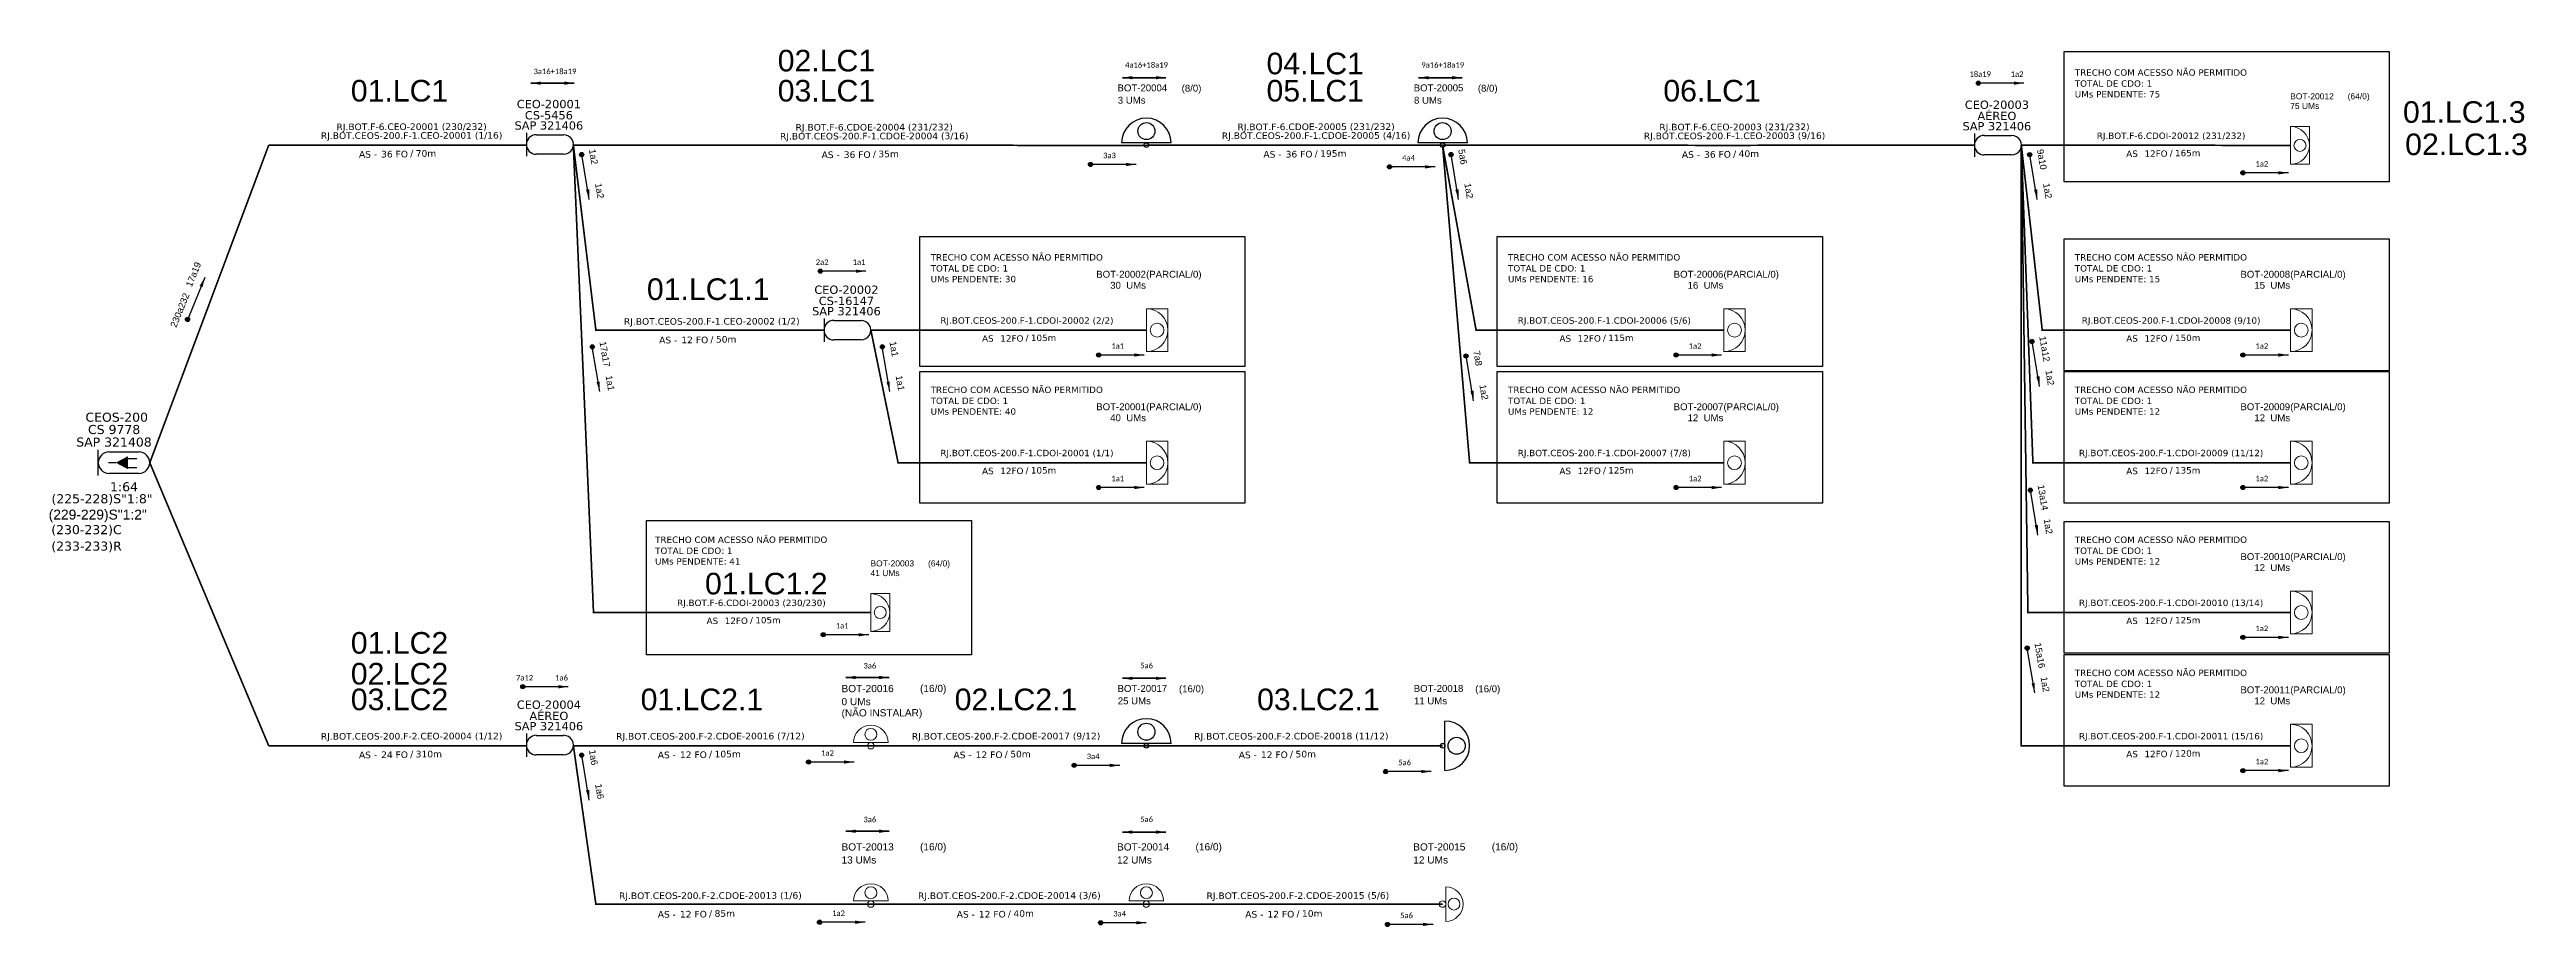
# Model space of a CAD drawing. Header units: millimetres. Extents: x 253 to 367, y 402 to 463.
# Drawn here: x 253.6 to 328.1, y 401.5 to 427.9 of the extents above; entities that cross this region are included whole.
import ezdxf
from ezdxf.enums import TextEntityAlignment as Align

# ---------------------------------------------------------------- set-up
doc = ezdxf.new("R2010")
doc.units = ezdxf.units.MM
doc.header["$LTSCALE"] = 0.03
for name, color, linetype, lineweight in [("20.0-LEGENDA DOS CDO'S", 1, 'Continuous', 0), ('20.1-CDO_INTERIOR', 1, 'Continuous', 0), ('20.2-CDO_POSTE', 1, 'Continuous', 5), ('40.1-ETIQUETAS', 1, 'Continuous', 20)]:
    doc.layers.add(name, color=color, linetype=linetype, lineweight=lineweight)
for name, color, linetype in [('20.4-CEOS', 1, 'Continuous'), ('20.5-CEO', 1, 'Continuous'), ('CAP a instalar', 1, 'FENCELINE1'), ('label_cabos', 7, 'Continuous'), ('Seta indicação do cabo', 7, 'Continuous'), ('texto', 255, 'Continuous')]:
    doc.layers.add(name, color=color, linetype=linetype)
doc.styles.add('ARIAL', font='arial.ttf')
doc.styles.add('siredit', font='verdana.ttf')
doc.styles.get("Standard").update_dxf_attribs({"font": 'arial.ttf'})
doc.linetypes.add('FENCELINE1', pattern='A,0.25,-0.1,[133,ltypeshp.shx,S=0.1,R=0,X=-0.1,Y=0],-0.1,1', length=1.45)
doc.dimstyles.new('CC', dxfattribs={"dimtxt": 1, "dimasz": 2, "dimexe": 0.18, "dimexo": 0.0625, "dimgap": 0.09, "dimtad": 0, "dimdec": 0, "dimrnd": 1, "dimzin": 0, "dimdsep": 46, "dimtxsty": 'siredit', "dimblk": 'NONE', "dimcen": 0, "dimse1": 1, "dimse2": 1, "dimsd1": 1, "dimsd2": 1, "dimclrt": 7, "dimadec": 0, "dimazin": 0, "dimtfac": 1, "dimtdec": 0, "dimtofl": 0, "dimtmove": 0, "dimatfit": 3, "dimfxl": 0, "dimtolj": 1, "dimtzin": 0, "dimarcsym": 0})

msp = doc.modelspace()

# ---------------------------------------------------------------- texts
at = {"color": 3, "style": 'siredit'}
for s, p in [('TRECHO COM ACESSO NÃO PERMITIDO', (314.502, 427.135)), ('TOTAL DE CDO: 1', (314.502, 426.804)), ('UMs PENDENTE: 75', (314.502, 426.482)), ('TRECHO COM ACESSO NÃO PERMITIDO', (280.116, 421.576)), ('TOTAL DE CDO: 1', (280.116, 421.245)), ('TRECHO COM ACESSO NÃO PERMITIDO', (297.469, 421.576)), ('TOTAL DE CDO: 1', (297.469, 421.245)), ('TRECHO COM ACESSO NÃO PERMITIDO', (314.502, 421.576)), ('TOTAL DE CDO: 1', (314.502, 421.245)), ('UMs PENDENTE: 30', (280.116, 420.923)), ('UMs PENDENTE: 16', (297.469, 420.923)), ('UMs PENDENTE: 15', (314.502, 420.923)), ('TRECHO COM ACESSO NÃO PERMITIDO', (280.116, 417.59)), ('TRECHO COM ACESSO NÃO PERMITIDO', (297.469, 417.59)), ('TRECHO COM ACESSO NÃO PERMITIDO', (314.502, 417.59)), ('TOTAL DE CDO: 1', (280.116, 417.259)), ('UMs PENDENTE: 40', (280.116, 416.938)), ('TOTAL DE CDO: 1', (297.469, 417.259)), ('UMs PENDENTE: 12', (297.469, 416.938)), ('TOTAL DE CDO: 1', (314.502, 417.259)), ('UMs PENDENTE: 12', (314.502, 416.938)), ('TRECHO COM ACESSO NÃO PERMITIDO', (271.835, 413.082)), ('TRECHO COM ACESSO NÃO PERMITIDO', (314.502, 413.082)), ('TOTAL DE CDO: 1', (271.835, 412.751)), ('UMs PENDENTE: 41', (271.835, 412.43)), ('TOTAL DE CDO: 1', (314.502, 412.751)), ('UMs PENDENTE: 12', (314.502, 412.43)), ('TRECHO COM ACESSO NÃO PERMITIDO', (314.502, 409.075)), ('TOTAL DE CDO: 1', (314.502, 408.744)), ('UMs PENDENTE: 12', (314.502, 408.422))]:
    msp.add_text(s, height=0.19222, dxfattribs=at).set_placement(p)
at = {"char_height": 0.16479, "width": 2.786, "attachment_point": 5}
for s, insert in [('\\C7;\\fCalibri|b0|i0|c0|p34;3a16+18a19', (268.826, 427.265)), ('\\C7;\\fCalibri|b0|i0|c0|p34;4a16+18a19', (286.606, 427.459)), ('\\C7;\\fCalibri|b0|i0|c0|p34;9a16+18a19', (295.509, 427.458)), ('\\C7;\\fCalibri|b0|i0|c0|p34;18a19', (311.66, 427.183)), ('\\C7;\\fCalibri|b0|i0|c0|p34;1a2', (312.768, 427.183)), ('\\C7;\\fCalibri|b0|i0|c0|p34;3a3', (285.492, 424.736)), ('\\C7;\\fCalibri|b0|i0|c0|p34;4a4', (294.477, 424.665)), ('\\C7;\\fCalibri|b0|i0|c0|p34;1a2', (320.125, 424.484)), ('\\C7;\\fCalibri|b0|i0|c0|p34;2a2', (276.857, 421.527)), ('\\C7;\\fCalibri|b0|i0|c0|p34;1a1', (277.965, 421.527)), ('\\C7;\\fCalibri|b0|i0|c0|p34;1a1', (285.739, 419.004)), ('\\C7;\\fCalibri|b0|i0|c0|p34;1a2', (303.092, 419.004)), ('\\C7;\\fCalibri|b0|i0|c0|p34;1a2', (320.125, 419.004)), ('\\C7;\\fCalibri|b0|i0|c0|p34;1a1', (285.739, 415.018)), ('\\C7;\\fCalibri|b0|i0|c0|p34;1a2', (303.092, 415.018)), ('\\C7;\\fCalibri|b0|i0|c0|p34;1a2', (320.125, 415.018)), ('\\C7;\\fCalibri|b0|i0|c0|p34;1a1', (277.458, 410.589)), ('\\C7;\\fCalibri|b0|i0|c0|p34;1a2', (320.125, 410.51)), ('\\C7;\\fCalibri|b0|i0|c0|p34;3a6', (278.29, 409.386)), ('\\C7;\\fCalibri|b0|i0|c0|p34;5a6', (286.607, 409.391)), ('\\C7;\\fCalibri|b0|i0|c0|p34;7a12', (267.915, 409.025)), ('\\C7;\\fCalibri|b0|i0|c0|p34;1a6', (269.023, 409.025)), ('\\C7;\\fCalibri|b0|i0|c0|p34;1a2', (277.018, 406.76)), ('\\C7;\\fCalibri|b0|i0|c0|p34;3a4', (285.001, 406.659)), ('\\C7;\\fCalibri|b0|i0|c0|p34;5a6', (294.362, 406.474)), ('\\C7;\\fCalibri|b0|i0|c0|p34;1a2', (320.125, 406.503)), ('\\C7;\\fCalibri|b0|i0|c0|p34;3a6', (278.29, 404.761)), ('\\C7;\\fCalibri|b0|i0|c0|p34;5a6', (286.607, 404.766)), ('\\C7;\\fCalibri|b0|i0|c0|p34;1a2', (277.348, 401.942)), ('\\C7;\\fCalibri|b0|i0|c0|p34;3a4', (285.797, 401.926)), ('\\C7;\\fCalibri|b0|i0|c0|p34;5a6', (294.418, 401.875))]:
    msp.add_mtext(s, dxfattribs=dict(at, insert=insert))
at = {"char_height": 0.1994, "width": 0.32288, "attachment_point": 1}
for s, insert, rotation in [('1a2', (270.043, 424.943), 279.7479), ('5a6', (296.168, 424.941), 279.7479), ('9a10', (313.56, 424.941), 279.7479), ('1a2', (270.227, 423.92), 279.7479), ('1a2', (296.352, 423.919), 279.7479), ('1a2', (313.744, 423.918), 279.7479), ('17a19', (257.724, 420.836), 67.92332), ('230a232', (257.257, 419.618), 67.92332), ('17a17', (270.36, 419.159), 279.7479), ('1a1', (279.076, 419.159), 279.7479), ('11a12', (313.631, 419.318), 279.7479), ('7a8', (296.621, 418.885), 279.7479), ('1a1', (270.544, 418.136), 279.7479), ('1a1', (279.26, 418.136), 279.7479), ('1a2', (296.805, 417.862), 279.7479), ('1a2', (313.815, 418.296), 279.7479), ('13a14', (313.58, 414.846), 279.7479), ('1a2', (313.764, 413.823), 279.7479), ('15a16', (313.486, 410.095), 279.7479), ('1a2', (313.67, 409.073), 279.7479), ('1a6', (270.043, 406.874), 279.7479), ('1a6', (270.227, 405.852), 279.7479)]:
    msp.add_mtext(s, dxfattribs=dict(at, insert=insert, rotation=rotation))
at = {"layer": '20.4-CEOS', "color": 0, "insert": (253.611, 414.083), "char_height": 0.29723, "width": 5.01414, "attachment_point": 1}
msp.add_mtext('(229-229)S"1:2"           ', dxfattribs=at)
at = {"layer": 'texto', "color": 3, "char_height": 0.65, "width": 4.73782, "attachment_point": 5}
for s, insert in [('\\fArial|b0|i0;02.LC1', (276.985, 427.585, 0.25)), ('\\fArial|b0|i0;04.LC1', (291.676, 427.499, 0.25)), ('\\fArial|b0|i0;01.LC1', (264.155, 426.68, 0.25)), ('\\fArial|b0|i0;03.LC1', (276.985, 426.68, 0.25)), ('\\fArial|b0|i0;05.LC1', (291.676, 426.68, 0.25)), ('\\fArial|b0|i0;06.LC1', (303.601, 426.68, 0.25)), ('\\fArial|b0|i0;01.LC1.3', (326.208, 426.039, 0.25)), ('\\fArial|b0|i0;02.LC1.3', (326.275, 425.067, 0.25)), ('\\fArial|b0|i0;01.LC1.1', (273.432, 420.71, 0.25)), ('\\fArial|b0|i0;01.LC1.2', (275.178, 411.852, 0.25)), ('\\fArial|b0|i0;01.LC2', (264.155, 410.07, 0.25)), ('\\fArial|b0|i0;02.LC2', (264.155, 409.142, 0.25)), ('\\fArial|b0|i0;03.LC2', (264.155, 408.369, 0.25)), ('\\fArial|b0|i0;01.LC2.1', (273.244, 408.369, 0.25)), ('\\fArial|b0|i0;02.LC2.1', (282.682, 408.369, 0.25)), ('\\fArial|b0|i0;03.LC2.1', (291.771, 408.369, 0.25))]:
    msp.add_mtext(s, dxfattribs=dict(at, insert=insert))

# ---------------------------------------------------------------- blocks, each defined once
blk = doc.blocks.new('ETIQUETA_RS5F')
at = {"layer": '40.1-ETIQUETAS', "color": 0, "style": 'siredit'}
blk.add_text('/', height=1.5, dxfattribs=at).set_placement((1.55, -1.95), align=Align.MIDDLE_RIGHT)
for tag, p in [('ETIQUETA_R_SECUNDARIA', (1.18, 2.1)), ('ETIQUETA_R_PRIMARIA', (1.18, 4.1)), ('F_ATIVAS/F_MORTAS', (1.11, -4.24))]:
    blk.add_attdef(tag, text='', height=1.5, dxfattribs=at).set_placement(p, align=Align.MIDDLE_CENTER)
for tag, p in [('TIPO_CABO', (-6.62, -2.12)), ('CAP_CABO', (0.37, -2.09))]:
    blk.add_attdef(tag, text='', height=1.5, dxfattribs=at).set_placement(p, align=Align.MIDDLE_RIGHT)
blk.add_attdef('METROS', text='', height=1.5, dxfattribs=at).set_placement((2.11, -1.95), align=Align.MIDDLE_LEFT)
for tag, p in [('FUSÃO_1', (0.82, -8.39)), ('FUSÃO_2', (0.82, -10.6)), ('FUSÃO_3', (0.82, -12.93)), ('FUSÃO_4', (0.82, -15.14)), ('FUSÃO_5', (0.82, -17.16))]:
    blk.add_attdef(tag, text='', height=1.5, dxfattribs=at).set_placement(p, align=Align.CENTER)
blk = doc.blocks.new('_None')
blk = doc.blocks.new('CEO_CT_DRT')
at = {"layer": '20.5-CEO', "color": 0}
for p, q in [((-1.56, 1.26), (1.8, 1.26)), ((1.8, -1.13), (-1.56, -1.13))]:
    blk.add_line(p, q, dxfattribs=at)
blk.add_lwpolyline([(-2.75, 1.51), (-2.75, -1.38)], dxfattribs=at)
for centre, start, end in [((-1.56, 0.07), 90, 270), ((1.8, 0.07), 270, 90)]:
    blk.add_arc(centre, 1.2, start, end, dxfattribs=at)
at = {"layer": '20.5-CEO', "color": 7, "style": 'siredit'}
for tag, p in [('CEO_Nº', (0.12, 5.61)), ('LOCAL', (0.12, 4.23)), ('SAP', (0.12, 2.97)), ('FIBRAS_RESERVA', (0.12, -1.94))]:
    blk.add_attdef(tag, text='', height=1.01, dxfattribs=at).set_placement(p, align=Align.TOP_CENTER)
blk = doc.blocks.new('CDOI_INT')
at = {"layer": '20.1-CDO_INTERIOR', "color": 0, "lineweight": 18}
blk.add_lwpolyline([(4.25, -4.25), (4.25, 4.25), (0, 4.25), (0, -4.25)], close=True, dxfattribs=at)
blk.add_circle((2.12, 0), 1.36, dxfattribs=at)
blk.add_arc((0, 0), 4.25, 270, 90, dxfattribs=at)
at = {"layer": "20.0-LEGENDA DOS CDO'S", "color": 0, "style": 'ARIAL'}
for tag, p in [('CDO_N', (-0.08, 10.38)), ('SPLITER_1', (21.18, 10.38)), ('SPLITER_2', (21.19, 8.68)), ('SAP', (-0.08, 6.23)), ('SURVEY', (-0.08, 8.2)), ('1:XX', (5.94, -2.22)), ('UMS', (5.94, -4.24))]:
    blk.add_attdef(tag, p, '', height=1.36, dxfattribs=at)
blk.add_attdef('FIBRAS_UTILIZADAS', text='', height=1.36, dxfattribs=at).set_placement((15.34, 10.38), align=Align.CENTER)
blk = doc.blocks.new('CEOS_RP_CT_DRT')
at = {"layer": '20.4-CEOS', "color": 0}
for p, q in [((-4.54, 1.19), (-1.19, 1.19)), ((-1.19, -1.19), (-4.54, -1.19))]:
    blk.add_line(p, q, dxfattribs=at)
for points in [[(-5.73, -1.43), (-5.73, 1.44)], [(-3.79, 0), (-4.59, 0)], [(-2.47, 0.48), (-1.45, 0.48)], [(-2.47, -0.52), (-1.45, -0.52)]]:
    blk.add_lwpolyline(points, dxfattribs=at)
blk.add_lwpolyline([(-3.79, 0, 0, 1.47, 0), (-2.41, 0, 1.47, 1.47, 0)], format="xyseb", dxfattribs=at)
for centre, start, end in [((-4.54, 0), 90, 270), ((-1.19, 0), 270, 90)]:
    blk.add_arc(centre, 1.19, start, end, dxfattribs=at)
at = {"layer": '20.4-CEOS', "color": 7, "style": 'siredit'}
for tag, p in [('Nº_DA_CEOS', (-2.86, 5.6)), ('LOCAL', (-2.86, 4.24)), ('SAP', (-2.86, 2.78)), ('RACIO_SPLITAGEM', (-2.86, -1.88)), ('FIBRAS_SPLITTER', (-2.86, -3.58)), ('FIBRAS_TOP_C', (-2.86, -5.08)), ('RESERVA_FINAIS', (-2.86, -6.39))]:
    blk.add_attdef(tag, text='', height=1.01, dxfattribs=at).set_placement(p, align=Align.TOP_CENTER)
blk = doc.blocks.new('CDOE_CT_POST_DESENHO')
at = {"color": 0}
blk.add_line((2.14, 0.39), (-2.11, 0.39), dxfattribs=at)
for centre, radius in [((0.01, 1.4), 0.733), ((0.01, 0), 0.393)]:
    blk.add_circle(centre, radius, dxfattribs=at)
blk.add_arc((0.01, 0.39), 2.12, 0, 180, dxfattribs=at)
blk = doc.blocks.new('CDOE_CT_POSTE')
at = {"layer": "20.0-LEGENDA DOS CDO'S", "color": 0, "style": 'ARIAL'}
for tag, p in [('CDO_N', (0.12, 5.25)), ('CORDOALHA', (0.12, 4.02)), ('SAP', (0.12, 2.96)), ('1:XX', (0.14, 1.23)), ('UMS', (0.14, 0.22))]:
    blk.add_attdef(tag, p, '', height=0.68, rotation=0.118, dxfattribs=at)
blk.add_attdef('FIBRAS_UTILIZADAS', text='', height=0.68, rotation=0.118, dxfattribs=at).set_placement((7.83, 5.26), align=Align.CENTER)
blk = doc.blocks.new('CDOE-TEXTO PADRÃO')
at = {"layer": "20.0-LEGENDA DOS CDO'S", "color": 0, "style": 'ARIAL'}
for tag, p in [('CDO_N', (0.49, 7.39)), ('SAP', (0.51, 1.67)), ('CORDOALHA', (0.5, 4.33)), ('SPLITER_1', (0.59, -0.91)), ('SPLITER_2', (0.6, -3.55)), ('(XX-XX_F)S', (0.54, -8.29)), ('(XX-XX_L)S', (0.55, -10.83)), ('UMS', (0.55, -13.15))]:
    blk.add_attdef(tag, p, '', height=1.7, rotation=0.11799, dxfattribs=at)
blk.add_attdef('FIBRAS_UTILIZADAS', text='', height=1.7, rotation=0.11799, dxfattribs=at).set_placement((19.77, 7.43), align=Align.CENTER)
blk = doc.blocks.new('CDOE POSTE_')
at = {"color": 1}
blk.add_line((12.92, -5.49), (-2.38, -5.49), dxfattribs=at)
for centre, radius in [((5.27, -1.86), 2.64), ((5.27, -6.2), 0.708)]:
    blk.add_circle(centre, radius, dxfattribs=at)
blk.add_arc((5.27, -5.49), 7.65, 0, 180, dxfattribs=at)
blk = doc.blocks.new('SETA 2')
at = {"layer": 'Seta indicação do cabo'}
h = blk.add_hatch(color=256, dxfattribs=at)
h.dxf.hatch_style = 1
h.paths.add_polyline_path([(348.974, 271.648, 1), (348.848, 271.648, 1)])
blk.add_circle((348.911, 271.648), 0.0626, dxfattribs=at)
blk.add_leader([(350.279, 271.648), (348.974, 271.648)], dimstyle='CC', override={"dimasz": 0.3}, dxfattribs=at)

# ---------------------------------------------------------------- linework, layer by layer
at = {"color": 3}
for points in [[(314.182, 427.861), (323.95, 427.861), (323.95, 423.945), (314.182, 423.945)], [(279.796, 422.302), (289.564, 422.302), (289.564, 418.386), (279.796, 418.386)], [(297.148, 422.302), (306.917, 422.302), (306.917, 418.386), (297.148, 418.386)], [(314.182, 422.224), (323.95, 422.224), (323.95, 418.262), (314.182, 418.262)], [(279.796, 418.238), (289.564, 418.238), (289.564, 414.276), (279.796, 414.276)], [(297.148, 418.238), (306.917, 418.238), (306.917, 414.276), (297.148, 414.276)], [(314.182, 418.238), (323.95, 418.238), (323.95, 414.276), (314.182, 414.276)], [(271.573, 413.754), (281.341, 413.754), (281.341, 409.714), (271.573, 409.714)], [(314.182, 413.73), (323.95, 413.73), (323.95, 409.768), (314.182, 409.768)], [(314.182, 409.723), (323.95, 409.723), (323.95, 405.761), (314.182, 405.761)]]:
    msp.add_lwpolyline(points, close=True, dxfattribs=at)
at = {"layer": 'CAP a instalar', "ltscale": 30, "const_width": 0.05}
for points in [[(260.224, 406.98), (256.649, 415.495), (260.225, 425.049)], [(260.225, 425.049), (267.97, 425.048)], [(269.377, 425.048), (277.197, 425.048)], [(278.32, 410.988), (269.985, 410.988), (269.378, 425.067)], [(276.912, 419.481), (270.056, 419.481), (269.378, 425.067)], [(277.197, 425.048), (286.601, 425.037)], [(311.487, 425.046), (303.954, 425.041)], [(320.987, 425.04), (312.896, 425.046)], [(256.649, 415.495), (256.649, 415.495)], [(260.225, 406.98), (267.97, 406.98)], [(269.377, 406.98), (295.503, 406.98)]]:
    msp.add_lwpolyline(points, dxfattribs=at)
at = {"layer": 'CAP a instalar', "ltscale": 30}
msp.add_lwpolyline([(286.601, 425.047, 0.05, 0.05, 0), (294.361, 425.047, 0.05, 0.05, 0), (303.954, 425.041, 0.05, 0.05, 0)], format="xyseb", dxfattribs=at)
at = {"layer": 'CAP a instalar', "color": 8, "ltscale": 30, "const_width": 0.05}
for points in [[(303.954, 419.481), (296.51, 419.481), (295.503, 425.047)], [(303.954, 415.495), (296.315, 415.495), (295.503, 425.047)], [(320.987, 419.481), (313.525, 419.481), (312.896, 425.046)], [(320.987, 415.495), (313.244, 415.495), (312.896, 425.046)], [(320.987, 410.988), (313.094, 410.988), (312.896, 425.046)], [(320.987, 406.98), (312.896, 406.98), (312.896, 425.046)], [(278.32, 419.481), (286.601, 419.481)], [(286.601, 415.495), (279.139, 415.495), (278.32, 419.481)], [(295.503, 402.216), (270.056, 402.216), (269.378, 406.998)]]:
    msp.add_lwpolyline(points, dxfattribs=at)

# ---------------------------------------------------------------- block references
for p in [(-37.307, 155.264), (-63.989, 152.818), (-55.004, 152.746), (-29.356, 152.566), (-72.11, 149.608), (-63.742, 147.086), (-46.389, 147.086), (-29.356, 147.086), (-63.742, 143.1), (-46.389, 143.1), (-29.356, 143.1), (-72.023, 138.671), (-29.356, 138.592), (-81.052, 137.107), (-72.463, 134.842), (-64.48, 134.741), (-55.119, 134.556), (-29.356, 134.584), (-72.133, 130.023), (-63.684, 130.007), (-55.063, 129.957)]:
    msp.add_blockref('SETA 2', p)
for p, rotation in [((-56.051, 723.868), 279.5330343062151), ((-29.926, 723.867), 279.5330343062151), ((-12.534, 723.866), 279.5330343062151), ((376.783, -6.073), 67.70845701338104), ((-12.463, 718.244), 279.5330343062151), ((-55.734, 718.084), 279.5330343062151), ((-47.019, 718.084), 279.5330343062151), ((-29.473, 717.81), 279.5330343062151), ((-12.514, 713.771), 279.5330343062151), ((-12.608, 709.021), 279.5330343062151), ((-56.051, 705.8), 279.5330343062151)]:
    msp.add_blockref('SETA 2', p, dxfattribs=dict(rotation=rotation))
at = {"layer": "20.0-LEGENDA DOS CDO'S", "color": 8}
ref = msp.add_blockref('CDOE_CT_POSTE', (277.4, 406.915), dxfattribs=dict(at, xscale=0.319221215452645, yscale=0.319221215452645, zscale=0.319221215452645))
ref.add_attrib('CDO_N', 'BOT-20016', (277.439, 408.59), dxfattribs={"color": 0, "height": 0.2171, "rotation": 0.11799, "style": 'ARIAL'})
ref.add_attrib('CORDOALHA', '0 UMs', (277.439, 408.199), dxfattribs={"color": 0, "height": 0.2171, "rotation": 0.11799, "style": 'ARIAL'})
ref.add_attrib('SAP', '(NÃO INSTALAR)', (277.44, 407.86), dxfattribs={"color": 0, "height": 0.21705, "rotation": 0.11799, "style": 'ARIAL'})
ref.add_attrib('FIBRAS_UTILIZADAS', '       (16/0)', dxfattribs={"color": 0, "height": 0.21705, "rotation": 0.11799, "style": 'ARIAL'}).set_placement((279.899, 408.595), align=Align.CENTER)
at = {"layer": "20.0-LEGENDA DOS CDO'S", "color": 8, "xscale": 0.245, "yscale": 0.245, "zscale": 0.245}
for p in [(278.318, 406.98), (278.318, 402.216), (286.598, 402.216)]:
    msp.add_blockref('CDOE_CT_POST_DESENHO', p, dxfattribs=at)
at = {"layer": "20.0-LEGENDA DOS CDO'S", "color": 8}
ref = msp.add_blockref('CDOE_CT_POSTE', (277.4, 402.151), dxfattribs=dict(at, xscale=0.319221215452645, yscale=0.319221215452645, zscale=0.319221215452645))
ref.add_attrib('CDO_N', 'BOT-20013', (277.439, 403.827), dxfattribs={"color": 0, "height": 0.2171, "rotation": 0.11799, "style": 'ARIAL'})
ref.add_attrib('CORDOALHA', '13 UMs', (277.439, 403.436), dxfattribs={"color": 0, "height": 0.2171, "rotation": 0.11799, "style": 'ARIAL'})
ref.add_attrib('FIBRAS_UTILIZADAS', '       (16/0)', dxfattribs={"color": 0, "height": 0.21705, "rotation": 0.11799, "style": 'ARIAL'}).set_placement((279.899, 403.832), align=Align.CENTER)
ref = msp.add_blockref('CDOE_CT_POSTE', (285.681, 402.151), dxfattribs=dict(at, xscale=0.319221215452645, yscale=0.319221215452645, zscale=0.319221215452645))
ref.add_attrib('CDO_N', 'BOT-20014', (285.719, 403.827), dxfattribs={"color": 0, "height": 0.2171, "rotation": 0.11799, "style": 'ARIAL'})
ref.add_attrib('CORDOALHA', '12 UMs', (285.72, 403.436), dxfattribs={"color": 0, "height": 0.2171, "rotation": 0.11799, "style": 'ARIAL'})
ref.add_attrib('FIBRAS_UTILIZADAS', '       (16/0)', dxfattribs={"color": 0, "height": 0.21705, "rotation": 0.11799, "style": 'ARIAL'}).set_placement((288.18, 403.832), align=Align.CENTER)
ref = msp.add_blockref('CDOE_CT_POSTE', (294.583, 402.151), dxfattribs=dict(at, xscale=0.319221215452645, yscale=0.319221215452645, zscale=0.319221215452645))
ref.add_attrib('CDO_N', 'BOT-20015', (294.621, 403.827), dxfattribs={"color": 0, "height": 0.2171, "rotation": 0.11799, "style": 'ARIAL'})
ref.add_attrib('CORDOALHA', '12 UMs', (294.622, 403.436), dxfattribs={"color": 0, "height": 0.2171, "rotation": 0.11799, "style": 'ARIAL'})
ref.add_attrib('FIBRAS_UTILIZADAS', '       (16/0)', dxfattribs={"color": 0, "height": 0.21705, "rotation": 0.11799, "style": 'ARIAL'}).set_placement((297.082, 403.832), align=Align.CENTER)
at = {"layer": "20.0-LEGENDA DOS CDO'S", "color": 8, "xscale": 0.245, "yscale": 0.245, "zscale": 0.245, "rotation": 270}
msp.add_blockref('CDOE_CT_POST_DESENHO', (295.503, 402.219), dxfattribs=at)
at = {"layer": '20.1-CDO_INTERIOR', "color": 8, "ltscale": 11}
ref = msp.add_blockref('CDOI_INT', (286.601, 419.481), dxfattribs=dict(at, xscale=0.1520687536512299, yscale=0.1520687536512299, zscale=0.1520687536512299))
ref.add_attrib('CDO_N', 'BOT-20002', dxfattribs={"layer": "20.0-LEGENDA DOS CDO'S", "color": 8, "height": 0.2069, "style": 'ARIAL'}).set_placement((286.588, 421.06), align=Align.RIGHT)
ref.add_attrib('FIBRAS_UTILIZADAS', '    (PARCIAL/0)', dxfattribs={"layer": "20.0-LEGENDA DOS CDO'S", "color": 8, "height": 0.20644, "style": 'ARIAL'}).set_placement((287.265, 421.06), align=Align.CENTER)
ref.add_attrib('SURVEY', '30  UMs', dxfattribs={"layer": "20.0-LEGENDA DOS CDO'S", "color": 8, "height": 0.2069, "style": 'ARIAL'}).set_placement((286.589, 420.728), align=Align.RIGHT)
ref = msp.add_blockref('CDOI_INT', (303.954, 419.481), dxfattribs=dict(at, xscale=0.1520687536512299, yscale=0.1520687536512299, zscale=0.1520687536512299))
ref.add_attrib('CDO_N', 'BOT-20006', dxfattribs={"layer": "20.0-LEGENDA DOS CDO'S", "color": 8, "height": 0.2069, "style": 'ARIAL'}).set_placement((303.941, 421.06), align=Align.RIGHT)
ref.add_attrib('FIBRAS_UTILIZADAS', '    (PARCIAL/0)', dxfattribs={"layer": "20.0-LEGENDA DOS CDO'S", "color": 8, "height": 0.20644, "style": 'ARIAL'}).set_placement((304.618, 421.06), align=Align.CENTER)
ref.add_attrib('SURVEY', '16  UMs', dxfattribs={"layer": "20.0-LEGENDA DOS CDO'S", "color": 8, "height": 0.2069, "style": 'ARIAL'}).set_placement((303.942, 420.728), align=Align.RIGHT)
ref = msp.add_blockref('CDOI_INT', (320.987, 419.481), dxfattribs=dict(at, xscale=0.1520687536512299, yscale=0.1520687536512299, zscale=0.1520687536512299))
ref.add_attrib('CDO_N', 'BOT-20008', dxfattribs={"layer": "20.0-LEGENDA DOS CDO'S", "color": 8, "height": 0.2069, "style": 'ARIAL'}).set_placement((320.974, 421.06), align=Align.RIGHT)
ref.add_attrib('FIBRAS_UTILIZADAS', '    (PARCIAL/0)', dxfattribs={"layer": "20.0-LEGENDA DOS CDO'S", "color": 8, "height": 0.20644, "style": 'ARIAL'}).set_placement((321.651, 421.06), align=Align.CENTER)
ref.add_attrib('SURVEY', '15  UMs', dxfattribs={"layer": "20.0-LEGENDA DOS CDO'S", "color": 8, "height": 0.2069, "style": 'ARIAL'}).set_placement((320.975, 420.728), align=Align.RIGHT)
ref = msp.add_blockref('CDOI_INT', (286.601, 415.495), dxfattribs=dict(at, xscale=0.1520687536512299, yscale=0.1520687536512299, zscale=0.1520687536512299))
ref.add_attrib('CDO_N', 'BOT-20001', dxfattribs={"layer": "20.0-LEGENDA DOS CDO'S", "color": 8, "height": 0.2069, "style": 'ARIAL'}).set_placement((286.588, 417.074), align=Align.RIGHT)
ref.add_attrib('FIBRAS_UTILIZADAS', '    (PARCIAL/0)', dxfattribs={"layer": "20.0-LEGENDA DOS CDO'S", "color": 8, "height": 0.20644, "style": 'ARIAL'}).set_placement((287.265, 417.074), align=Align.CENTER)
ref.add_attrib('SURVEY', '40  UMs', dxfattribs={"layer": "20.0-LEGENDA DOS CDO'S", "color": 8, "height": 0.2069, "style": 'ARIAL'}).set_placement((286.589, 416.742), align=Align.RIGHT)
ref = msp.add_blockref('CDOI_INT', (303.954, 415.495), dxfattribs=dict(at, xscale=0.1520687536512299, yscale=0.1520687536512299, zscale=0.1520687536512299))
ref.add_attrib('CDO_N', 'BOT-20007', dxfattribs={"layer": "20.0-LEGENDA DOS CDO'S", "color": 8, "height": 0.2069, "style": 'ARIAL'}).set_placement((303.941, 417.074), align=Align.RIGHT)
ref.add_attrib('FIBRAS_UTILIZADAS', '    (PARCIAL/0)', dxfattribs={"layer": "20.0-LEGENDA DOS CDO'S", "color": 8, "height": 0.20644, "style": 'ARIAL'}).set_placement((304.618, 417.074), align=Align.CENTER)
ref.add_attrib('SURVEY', '12  UMs', dxfattribs={"layer": "20.0-LEGENDA DOS CDO'S", "color": 8, "height": 0.2069, "style": 'ARIAL'}).set_placement((303.942, 416.742), align=Align.RIGHT)
ref = msp.add_blockref('CDOI_INT', (320.987, 415.495), dxfattribs=dict(at, xscale=0.1520687536512299, yscale=0.1520687536512299, zscale=0.1520687536512299))
ref.add_attrib('CDO_N', 'BOT-20009', dxfattribs={"layer": "20.0-LEGENDA DOS CDO'S", "color": 8, "height": 0.2069, "style": 'ARIAL'}).set_placement((320.974, 417.074), align=Align.RIGHT)
ref.add_attrib('FIBRAS_UTILIZADAS', '    (PARCIAL/0)', dxfattribs={"layer": "20.0-LEGENDA DOS CDO'S", "color": 8, "height": 0.20644, "style": 'ARIAL'}).set_placement((321.651, 417.074), align=Align.CENTER)
ref.add_attrib('SURVEY', '12  UMs', dxfattribs={"layer": "20.0-LEGENDA DOS CDO'S", "color": 8, "height": 0.2069, "style": 'ARIAL'}).set_placement((320.975, 416.742), align=Align.RIGHT)
ref = msp.add_blockref('CDOI_INT', (320.987, 410.988), dxfattribs=dict(at, xscale=0.1520687536512299, yscale=0.1520687536512299, zscale=0.1520687536512299))
ref.add_attrib('CDO_N', 'BOT-20010', dxfattribs={"layer": "20.0-LEGENDA DOS CDO'S", "color": 8, "height": 0.2069, "style": 'ARIAL'}).set_placement((320.974, 412.566), align=Align.RIGHT)
ref.add_attrib('FIBRAS_UTILIZADAS', '    (PARCIAL/0)', dxfattribs={"layer": "20.0-LEGENDA DOS CDO'S", "color": 8, "height": 0.20644, "style": 'ARIAL'}).set_placement((321.651, 412.566), align=Align.CENTER)
ref.add_attrib('SURVEY', '12  UMs', dxfattribs={"layer": "20.0-LEGENDA DOS CDO'S", "color": 8, "height": 0.2069, "style": 'ARIAL'}).set_placement((320.975, 412.235), align=Align.RIGHT)
ref = msp.add_blockref('CDOI_INT', (320.987, 406.98), dxfattribs=dict(at, xscale=0.1520687536512299, yscale=0.1520687536512299, zscale=0.1520687536512299))
ref.add_attrib('CDO_N', 'BOT-20011', dxfattribs={"layer": "20.0-LEGENDA DOS CDO'S", "color": 8, "height": 0.2069, "style": 'ARIAL'}).set_placement((320.974, 408.558), align=Align.RIGHT)
ref.add_attrib('FIBRAS_UTILIZADAS', '    (PARCIAL/0)', dxfattribs={"layer": "20.0-LEGENDA DOS CDO'S", "color": 8, "height": 0.20644, "style": 'ARIAL'}).set_placement((321.651, 408.558), align=Align.CENTER)
ref.add_attrib('SURVEY', '12  UMs', dxfattribs={"layer": "20.0-LEGENDA DOS CDO'S", "color": 8, "height": 0.2069, "style": 'ARIAL'}).set_placement((320.975, 408.227), align=Align.RIGHT)
at = {"layer": '20.2-CDO_POSTE'}
ref = msp.add_blockref('CDOE-TEXTO PADRÃO', (286.62, 425.283), dxfattribs=dict(at, xscale=0.1215000003576279, yscale=0.1215000003576279, zscale=0.1215))
ref.add_attrib('CDO_N', 'BOT-20004', (285.734, 426.666), dxfattribs={"layer": "20.0-LEGENDA DOS CDO'S", "color": 0, "height": 0.2065, "rotation": 0.11799, "style": 'ARIAL'})
ref.add_attrib('CORDOALHA', '3 UMs', (285.742, 426.294), dxfattribs={"layer": "20.0-LEGENDA DOS CDO'S", "color": 0, "height": 0.2065, "rotation": 0.11799, "style": 'ARIAL'})
ref.add_attrib('FIBRAS_UTILIZADAS', '       (8/0)', dxfattribs={"layer": "20.0-LEGENDA DOS CDO'S", "color": 0, "height": 0.20653, "rotation": 0.11799, "style": 'ARIAL'}).set_placement((287.677, 426.657), align=Align.CENTER)
ref = msp.add_blockref('CDOE-TEXTO PADRÃO', (295.523, 425.282), dxfattribs=dict(at, xscale=0.1215000003576279, yscale=0.1215000003576279, zscale=0.1215))
ref.add_attrib('CDO_N', 'BOT-20005', (294.636, 426.666), dxfattribs={"layer": "20.0-LEGENDA DOS CDO'S", "color": 0, "height": 0.2065, "rotation": 0.11799, "style": 'ARIAL'})
ref.add_attrib('CORDOALHA', '8 UMs', (294.644, 426.293), dxfattribs={"layer": "20.0-LEGENDA DOS CDO'S", "color": 0, "height": 0.2065, "rotation": 0.11799, "style": 'ARIAL'})
ref.add_attrib('FIBRAS_UTILIZADAS', '       (8/0)', dxfattribs={"layer": "20.0-LEGENDA DOS CDO'S", "color": 0, "height": 0.20653, "rotation": 0.11799, "style": 'ARIAL'}).set_placement((296.579, 426.656), align=Align.CENTER)
ref = msp.add_blockref('CDOE-TEXTO PADRÃO', (286.62, 407.215), dxfattribs=dict(at, xscale=0.1215000003576279, yscale=0.1215000003576279, zscale=0.1215))
ref.add_attrib('CDO_N', 'BOT-20017', (285.734, 408.599), dxfattribs={"layer": "20.0-LEGENDA DOS CDO'S", "color": 0, "height": 0.2065, "rotation": 0.11799, "style": 'ARIAL'})
ref.add_attrib('CORDOALHA', '25 UMs', (285.742, 408.226), dxfattribs={"layer": "20.0-LEGENDA DOS CDO'S", "color": 0, "height": 0.2065, "rotation": 0.11799, "style": 'ARIAL'})
ref.add_attrib('FIBRAS_UTILIZADAS', '       (16/0)', dxfattribs={"layer": "20.0-LEGENDA DOS CDO'S", "color": 0, "height": 0.20653, "rotation": 0.11799, "style": 'ARIAL'}).set_placement((287.677, 408.589), align=Align.CENTER)
ref = msp.add_blockref('CDOE-TEXTO PADRÃO', (295.523, 407.215), dxfattribs=dict(at, xscale=0.1215000003576279, yscale=0.1215000003576279, zscale=0.1215))
ref.add_attrib('CDO_N', 'BOT-20018', (294.636, 408.599), dxfattribs={"layer": "20.0-LEGENDA DOS CDO'S", "color": 0, "height": 0.2065, "rotation": 0.11799, "style": 'ARIAL'})
ref.add_attrib('CORDOALHA', '11 UMs', (294.644, 408.226), dxfattribs={"layer": "20.0-LEGENDA DOS CDO'S", "color": 0, "height": 0.2065, "rotation": 0.11799, "style": 'ARIAL'})
ref.add_attrib('FIBRAS_UTILIZADAS', '       (16/0)', dxfattribs={"layer": "20.0-LEGENDA DOS CDO'S", "color": 0, "height": 0.20653, "rotation": 0.11799, "style": 'ARIAL'}).set_placement((296.579, 408.589), align=Align.CENTER)
at = {"layer": '20.4-CEOS'}
ref = msp.add_blockref('CEO_CT_DRT', (268.644, 425.05), dxfattribs=dict(at, xscale=0.2449999999999997, yscale=0.2449999999999997, zscale=0.2449999999999997, rotation=359.9999964697354))
ref.add_attrib('CEO_Nº', 'CEO-20001', dxfattribs={"layer": '20.5-CEO', "color": 7, "height": 0.2484, "rotation": 360, "style": 'siredit'}).set_placement((268.644, 426.408), align=Align.TOP_CENTER)
ref.add_attrib('LOCAL', 'CS-5456', dxfattribs={"layer": '20.5-CEO', "color": 7, "height": 0.2484, "rotation": 360, "style": 'siredit'}).set_placement((268.644, 426.071), align=Align.TOP_CENTER)
ref.add_attrib('SAP', 'SAP 321406', dxfattribs={"layer": '20.5-CEO', "color": 7, "height": 0.2484, "rotation": 360, "style": 'siredit'}).set_placement((268.644, 425.763), align=Align.TOP_CENTER)
ref = msp.add_blockref('CEO_CT_DRT', (312.162, 425.03), dxfattribs=dict(at, xscale=0.2449999999999997, yscale=0.2449999999999997, zscale=0.2449999999999997, rotation=359.9999964697354))
ref.add_attrib('CEO_Nº', 'CEO-20003', dxfattribs={"layer": '20.5-CEO', "color": 7, "height": 0.2484, "rotation": 360, "style": 'siredit'}).set_placement((312.162, 426.388), align=Align.TOP_CENTER)
ref.add_attrib('LOCAL', 'AÉREO', dxfattribs={"layer": '20.5-CEO', "color": 7, "height": 0.2484, "rotation": 360, "style": 'siredit'}).set_placement((312.162, 426.051), align=Align.TOP_CENTER)
ref.add_attrib('SAP', 'SAP 321406', dxfattribs={"layer": '20.5-CEO', "color": 7, "height": 0.2484, "rotation": 360, "style": 'siredit'}).set_placement((312.162, 425.742), align=Align.TOP_CENTER)
ref = msp.add_blockref('CEO_CT_DRT', (277.586, 419.465), dxfattribs=dict(at, xscale=0.2449999999999997, yscale=0.2449999999999997, zscale=0.2449999999999997, rotation=359.9999964697354))
ref.add_attrib('CEO_Nº', 'CEO-20002', dxfattribs={"layer": '20.5-CEO', "color": 7, "height": 0.2484, "rotation": 360, "style": 'siredit'}).set_placement((277.586, 420.823), align=Align.TOP_CENTER)
ref.add_attrib('LOCAL', 'CS-16147', dxfattribs={"layer": '20.5-CEO', "color": 7, "height": 0.2484, "rotation": 360, "style": 'siredit'}).set_placement((277.586, 420.486), align=Align.TOP_CENTER)
ref.add_attrib('SAP', 'SAP 321406', dxfattribs={"layer": '20.5-CEO', "color": 7, "height": 0.2484, "rotation": 360, "style": 'siredit'}).set_placement((277.586, 420.177), align=Align.TOP_CENTER)
ref = msp.add_blockref('CEOS_RP_CT_DRT', (256.649, 415.495), dxfattribs=dict(at, xscale=0.2702082246541977, yscale=0.2702082246541977, zscale=0.2702082246541977))
ref.add_attrib('Nº_DA_CEOS', 'CEOS-200', dxfattribs={"color": 7, "height": 0.2728, "style": 'siredit'}).set_placement((255.656, 417), align=Align.TOP_CENTER)
ref.add_attrib('LOCAL', 'CS 9778', dxfattribs={"color": 7, "height": 0.2728, "style": 'siredit'}).set_placement((255.578, 416.63), align=Align.TOP_CENTER)
ref.add_attrib('SAP', 'SAP 321408', dxfattribs={"color": 7, "height": 0.2728, "style": 'siredit'}).set_placement((255.574, 416.252), align=Align.TOP_CENTER)
ref.add_attrib('RACIO_SPLITAGEM', '1:64', dxfattribs={"color": 7, "height": 0.2728, "style": 'siredit'}).set_placement((255.875, 414.907), align=Align.TOP_CENTER)
ref.add_attrib('FIBRAS_SPLITTER', '(225-228)S"1:8"           ', dxfattribs={"color": 7, "height": 0.27282, "style": 'siredit'}).set_placement((255.868, 414.546), align=Align.TOP_CENTER)
ref.add_attrib('FIBRAS_TOP_C', ' (230-232)C                    ', dxfattribs={"color": 7, "height": 0.27282, "style": 'siredit'}).set_placement((255.877, 413.617), align=Align.TOP_CENTER)
ref.add_attrib('RESERVA_FINAIS', '(233-233)R                 ', dxfattribs={"color": 7, "height": 0.27282, "style": 'siredit'}).set_placement((255.76, 413.122), align=Align.TOP_CENTER)
ref = msp.add_blockref('CEO_CT_DRT', (268.644, 406.982), dxfattribs=dict(at, xscale=0.2449999999999997, yscale=0.2449999999999997, zscale=0.2449999999999997, rotation=359.9999964697354))
ref.add_attrib('CEO_Nº', 'CEO-20004', dxfattribs={"layer": '20.5-CEO', "color": 7, "height": 0.2484, "rotation": 360, "style": 'siredit'}).set_placement((268.644, 408.34), align=Align.TOP_CENTER)
ref.add_attrib('LOCAL', 'AÉREO', dxfattribs={"layer": '20.5-CEO', "color": 7, "height": 0.2484, "rotation": 360, "style": 'siredit'}).set_placement((268.644, 408.003), align=Align.TOP_CENTER)
ref.add_attrib('SAP', 'SAP 321406', dxfattribs={"layer": '20.5-CEO', "color": 7, "height": 0.2484, "rotation": 360, "style": 'siredit'}).set_placement((268.644, 407.694), align=Align.TOP_CENTER)
at = {"layer": '40.1-ETIQUETAS'}
ref = msp.add_blockref('ETIQUETA_RS5F', (264.361, 425.056), dxfattribs=dict(at, xscale=0.1329574641624007, yscale=0.1329574641624007, zscale=0.1329574641624007, rotation=0.1179917413874847))
ref.add_attrib('ETIQUETA_R_PRIMARIA', 'RJ.BOT.F-6.CEO-20001 (230/232)', dxfattribs={"color": 0, "height": 0.19944, "rotation": 0.11799, "style": 'siredit'}).set_placement((264.517, 425.602), align=Align.MIDDLE_CENTER)
ref.add_attrib('ETIQUETA_R_SECUNDARIA', 'RJ.BOT.CEOS-200.F-1.CEO-20001 (1/16)', dxfattribs={"color": 0, "height": 0.19944, "rotation": 0.11799, "style": 'siredit'}).set_placement((264.518, 425.337), align=Align.MIDDLE_CENTER)
ref.add_attrib('TIPO_CABO', 'AS -', dxfattribs={"color": 0, "height": 0.1994, "rotation": 0.11799, "style": 'siredit'}).set_placement((263.482, 424.773), align=Align.MIDDLE_RIGHT)
ref.add_attrib('CAP_CABO', '36 FO', dxfattribs={"color": 0, "height": 0.1994, "rotation": 0.11799, "style": 'siredit'}).set_placement((264.41, 424.778), align=Align.MIDDLE_RIGHT)
ref.add_attrib('METROS', '70m', dxfattribs={"color": 0, "height": 0.1994, "rotation": 0.11799, "style": 'siredit'}).set_placement((264.642, 424.797), align=Align.MIDDLE_LEFT)
ref = msp.add_blockref('ETIQUETA_RS5F', (278.265, 425.041), dxfattribs=dict(at, xscale=0.1329574641624007, yscale=0.1329574641624007, zscale=0.1329574641624007, rotation=0.1179917413874845))
ref.add_attrib('ETIQUETA_R_PRIMARIA', 'RJ.BOT.F-6.CDOE-20004 (231/232)', dxfattribs={"color": 0, "height": 0.19944, "rotation": 0.11799, "style": 'siredit'}).set_placement((278.421, 425.587), align=Align.MIDDLE_CENTER)
ref.add_attrib('ETIQUETA_R_SECUNDARIA', 'RJ.BOT.CEOS-200.F-1.CDOE-20004 (3/16)', dxfattribs={"color": 0, "height": 0.19944, "rotation": 0.11799, "style": 'siredit'}).set_placement((278.422, 425.321), align=Align.MIDDLE_CENTER)
ref.add_attrib('TIPO_CABO', 'AS -', dxfattribs={"color": 0, "height": 0.1994, "rotation": 0.11799, "style": 'siredit'}).set_placement((277.386, 424.758), align=Align.MIDDLE_RIGHT)
ref.add_attrib('CAP_CABO', '36 FO', dxfattribs={"color": 0, "height": 0.1994, "rotation": 0.11799, "style": 'siredit'}).set_placement((278.314, 424.763), align=Align.MIDDLE_RIGHT)
ref.add_attrib('METROS', '35m', dxfattribs={"color": 0, "height": 0.1994, "rotation": 0.11799, "style": 'siredit'}).set_placement((278.546, 424.782), align=Align.MIDDLE_LEFT)
ref = msp.add_blockref('ETIQUETA_RS5F', (291.543, 425.055), dxfattribs=dict(at, xscale=0.1329574641624007, yscale=0.1329574641624007, zscale=0.1329574641624007, rotation=0.1179917413874845))
ref.add_attrib('ETIQUETA_R_PRIMARIA', 'RJ.BOT.F-6.CDOE-20005 (231/232)', dxfattribs={"color": 0, "height": 0.19944, "rotation": 0.11799, "style": 'siredit'}).set_placement((291.7, 425.601), align=Align.MIDDLE_CENTER)
ref.add_attrib('ETIQUETA_R_SECUNDARIA', 'RJ.BOT.CEOS-200.F-1.CDOE-20005 (4/16)', dxfattribs={"color": 0, "height": 0.19944, "rotation": 0.11799, "style": 'siredit'}).set_placement((291.7, 425.335), align=Align.MIDDLE_CENTER)
ref.add_attrib('TIPO_CABO', 'AS -', dxfattribs={"color": 0, "height": 0.1994, "rotation": 0.11799, "style": 'siredit'}).set_placement((290.664, 424.772), align=Align.MIDDLE_RIGHT)
ref.add_attrib('CAP_CABO', '36 FO', dxfattribs={"color": 0, "height": 0.1994, "rotation": 0.11799, "style": 'siredit'}).set_placement((291.593, 424.777), align=Align.MIDDLE_RIGHT)
ref.add_attrib('METROS', '195m', dxfattribs={"color": 0, "height": 0.1994, "rotation": 0.11799, "style": 'siredit'}).set_placement((291.825, 424.796), align=Align.MIDDLE_LEFT)
ref = msp.add_blockref('ETIQUETA_RS5F', (304.119, 425.048), dxfattribs=dict(at, xscale=0.1329574641624007, yscale=0.1329574641624007, zscale=0.1329574641624007, rotation=0.1179917413874841))
ref.add_attrib('ETIQUETA_R_PRIMARIA', 'RJ.BOT.F-6.CEO-20003 (231/232)', dxfattribs={"color": 0, "height": 0.19944, "rotation": 0.11799, "style": 'siredit'}).set_placement((304.275, 425.594), align=Align.MIDDLE_CENTER)
ref.add_attrib('ETIQUETA_R_SECUNDARIA', 'RJ.BOT.CEOS-200.F-1.CEO-20003 (9/16)', dxfattribs={"color": 0, "height": 0.19944, "rotation": 0.11799, "style": 'siredit'}).set_placement((304.276, 425.328), align=Align.MIDDLE_CENTER)
ref.add_attrib('TIPO_CABO', 'AS -', dxfattribs={"color": 0, "height": 0.1994, "rotation": 0.11799, "style": 'siredit'}).set_placement((303.24, 424.765), align=Align.MIDDLE_RIGHT)
ref.add_attrib('CAP_CABO', '36 FO', dxfattribs={"color": 0, "height": 0.1994, "rotation": 0.11799, "style": 'siredit'}).set_placement((304.168, 424.77), align=Align.MIDDLE_RIGHT)
ref.add_attrib('METROS', '40m', dxfattribs={"color": 0, "height": 0.1994, "rotation": 0.11799, "style": 'siredit'}).set_placement((304.4, 424.789), align=Align.MIDDLE_LEFT)
ref = msp.add_blockref('ETIQUETA_RS5F', (273.383, 419.467), dxfattribs=dict(at, xscale=0.1329574641624007, yscale=0.1329574641624007, zscale=0.1329574641624007, rotation=0.1179917413874845))
ref.add_attrib('ETIQUETA_R_SECUNDARIA', 'RJ.BOT.CEOS-200.F-1.CEO-20002 (1/2)', dxfattribs={"color": 0, "height": 0.19944, "rotation": 0.11799, "style": 'siredit'}).set_placement((273.539, 419.747), align=Align.MIDDLE_CENTER)
ref.add_attrib('TIPO_CABO', 'AS -', dxfattribs={"color": 0, "height": 0.1994, "rotation": 0.11799, "style": 'siredit'}).set_placement((272.504, 419.184), align=Align.MIDDLE_RIGHT)
ref.add_attrib('CAP_CABO', '12 FO', dxfattribs={"color": 0, "height": 0.1994, "rotation": 0.11799, "style": 'siredit'}).set_placement((273.432, 419.189), align=Align.MIDDLE_RIGHT)
ref.add_attrib('METROS', '50m', dxfattribs={"color": 0, "height": 0.1994, "rotation": 0.11799, "style": 'siredit'}).set_placement((273.664, 419.207), align=Align.MIDDLE_LEFT)
ref = msp.add_blockref('ETIQUETA_RS5F', (264.361, 406.988), dxfattribs=dict(at, xscale=0.1329574641624007, yscale=0.1329574641624007, zscale=0.1329574641624007, rotation=0.1179917413874847))
ref.add_attrib('ETIQUETA_R_SECUNDARIA', 'RJ.BOT.CEOS-200.F-2.CEO-20004 (1/12)', dxfattribs={"color": 0, "height": 0.19944, "rotation": 0.11799, "style": 'siredit'}).set_placement((264.518, 407.268), align=Align.MIDDLE_CENTER)
ref.add_attrib('TIPO_CABO', 'AS -', dxfattribs={"color": 0, "height": 0.1994, "rotation": 0.11799, "style": 'siredit'}).set_placement((263.482, 406.705), align=Align.MIDDLE_RIGHT)
ref.add_attrib('CAP_CABO', '24 FO', dxfattribs={"color": 0, "height": 0.1994, "rotation": 0.11799, "style": 'siredit'}).set_placement((264.41, 406.71), align=Align.MIDDLE_RIGHT)
ref.add_attrib('METROS', '310m', dxfattribs={"color": 0, "height": 0.1994, "rotation": 0.11799, "style": 'siredit'}).set_placement((264.642, 406.729), align=Align.MIDDLE_LEFT)
ref = msp.add_blockref('ETIQUETA_RS5F', (273.341, 406.988), dxfattribs=dict(at, xscale=0.1329574641624007, yscale=0.1329574641624007, zscale=0.1329574641624007, rotation=0.1179917413874846))
ref.add_attrib('ETIQUETA_R_SECUNDARIA', 'RJ.BOT.CEOS-200.F-2.CDOE-20016 (7/12)', dxfattribs={"color": 0, "height": 0.19944, "rotation": 0.11799, "style": 'siredit'}).set_placement((273.498, 407.268), align=Align.MIDDLE_CENTER)
ref.add_attrib('TIPO_CABO', 'AS -', dxfattribs={"color": 0, "height": 0.1994, "rotation": 0.11799, "style": 'siredit'}).set_placement((272.462, 406.705), align=Align.MIDDLE_RIGHT)
ref.add_attrib('CAP_CABO', '12 FO', dxfattribs={"color": 0, "height": 0.1994, "rotation": 0.11799, "style": 'siredit'}).set_placement((273.391, 406.71), align=Align.MIDDLE_RIGHT)
ref.add_attrib('METROS', '105m', dxfattribs={"color": 0, "height": 0.1994, "rotation": 0.11799, "style": 'siredit'}).set_placement((273.623, 406.729), align=Align.MIDDLE_LEFT)
ref = msp.add_blockref('ETIQUETA_RS5F', (282.228, 406.988), dxfattribs=dict(at, xscale=0.1329574641624007, yscale=0.1329574641624007, zscale=0.1329574641624007, rotation=0.1179917413874846))
ref.add_attrib('ETIQUETA_R_SECUNDARIA', 'RJ.BOT.CEOS-200.F-2.CDOE-20017 (9/12)', dxfattribs={"color": 0, "height": 0.19944, "rotation": 0.11799, "style": 'siredit'}).set_placement((282.384, 407.268), align=Align.MIDDLE_CENTER)
ref.add_attrib('TIPO_CABO', 'AS -', dxfattribs={"color": 0, "height": 0.1994, "rotation": 0.11799, "style": 'siredit'}).set_placement((281.349, 406.705), align=Align.MIDDLE_RIGHT)
ref.add_attrib('CAP_CABO', '12 FO', dxfattribs={"color": 0, "height": 0.1994, "rotation": 0.11799, "style": 'siredit'}).set_placement((282.277, 406.71), align=Align.MIDDLE_RIGHT)
ref.add_attrib('METROS', '50m', dxfattribs={"color": 0, "height": 0.1994, "rotation": 0.11799, "style": 'siredit'}).set_placement((282.509, 406.729), align=Align.MIDDLE_LEFT)
ref = msp.add_blockref('ETIQUETA_RS5F', (290.801, 406.988), dxfattribs=dict(at, xscale=0.1329574641624007, yscale=0.1329574641624007, zscale=0.1329574641624007, rotation=0.1179917413874846))
ref.add_attrib('ETIQUETA_R_SECUNDARIA', 'RJ.BOT.CEOS-200.F-2.CDOE-20018 (11/12)', dxfattribs={"color": 0, "height": 0.19944, "rotation": 0.11799, "style": 'siredit'}).set_placement((290.958, 407.268), align=Align.MIDDLE_CENTER)
ref.add_attrib('TIPO_CABO', 'AS -', dxfattribs={"color": 0, "height": 0.1994, "rotation": 0.11799, "style": 'siredit'}).set_placement((289.922, 406.705), align=Align.MIDDLE_RIGHT)
ref.add_attrib('CAP_CABO', '12 FO', dxfattribs={"color": 0, "height": 0.1994, "rotation": 0.11799, "style": 'siredit'}).set_placement((290.851, 406.71), align=Align.MIDDLE_RIGHT)
ref.add_attrib('METROS', '50m', dxfattribs={"color": 0, "height": 0.1994, "rotation": 0.11799, "style": 'siredit'}).set_placement((291.083, 406.729), align=Align.MIDDLE_LEFT)
at = {"layer": 'CAP a instalar', "linetype": 'FENCELINE1', "ltscale": 7}
ref = msp.add_blockref('CDOI_INT', (320.987, 425.04), dxfattribs=dict(at, xscale=0.133529617857242, yscale=0.133529617857242, zscale=0.133529617857242))
ref.add_attrib('CDO_N', 'BOT-20012', (320.976, 426.426), dxfattribs={"layer": "20.0-LEGENDA DOS CDO'S", "color": 0, "height": 0.1816, "style": 'ARIAL'})
ref.add_attrib('FIBRAS_UTILIZADAS', '(64/0)', dxfattribs={"layer": "20.0-LEGENDA DOS CDO'S", "color": 0, "height": 0.1816, "style": 'ARIAL'}).set_placement((323.035, 426.426), align=Align.CENTER)
ref.add_attrib('SURVEY', '75 UMs', (320.977, 426.135), dxfattribs={"layer": "20.0-LEGENDA DOS CDO'S", "color": 0, "height": 0.1816, "style": 'ARIAL'})
at = {"layer": 'CAP a instalar', "ltscale": 30}
ref = msp.add_blockref('ETIQUETA_RS5F', (317.245, 425.06), dxfattribs=dict(at, xscale=0.1281445296020255, yscale=0.1281445296020255, zscale=0.1281445296020255))
ref.add_attrib('ETIQUETA_R_SECUNDARIA', 'RJ.BOT.F-6.CDOI-20012 (231/232)', dxfattribs={"layer": '40.1-ETIQUETAS', "color": 0, "height": 0.19222, "style": 'siredit'}).set_placement((317.397, 425.33), align=Align.MIDDLE_CENTER)
ref.add_attrib('TIPO_CABO', 'AS', dxfattribs={"layer": '40.1-ETIQUETAS', "color": 0, "height": 0.1922, "style": 'siredit'}).set_placement((316.397, 424.789), align=Align.MIDDLE_RIGHT)
ref.add_attrib('CAP_CABO', '12FO', dxfattribs={"layer": '40.1-ETIQUETAS', "color": 0, "height": 0.1922, "style": 'siredit'}).set_placement((317.292, 424.792), align=Align.MIDDLE_RIGHT)
ref.add_attrib('METROS', '165m', dxfattribs={"layer": '40.1-ETIQUETAS', "color": 0, "height": 0.1922, "style": 'siredit'}).set_placement((317.516, 424.81), align=Align.MIDDLE_LEFT)
at = {"layer": 'CAP a instalar', "color": 9, "linetype": 'FENCELINE1', "ltscale": 7}
ref = msp.add_blockref('ETIQUETA_RS5F', (282.859, 419.502), dxfattribs=dict(at, xscale=0.1281445296020255, yscale=0.1281445296020255, zscale=0.1281445296020255))
ref.add_attrib('ETIQUETA_R_SECUNDARIA', 'RJ.BOT.CEOS-200.F-1.CDOI-20002 (2/2)', dxfattribs={"layer": '40.1-ETIQUETAS', "color": 0, "height": 0.19222, "style": 'siredit'}).set_placement((283.011, 419.771), align=Align.MIDDLE_CENTER)
ref.add_attrib('TIPO_CABO', 'AS', dxfattribs={"layer": '40.1-ETIQUETAS', "color": 0, "height": 0.1922, "style": 'siredit'}).set_placement((282.011, 419.231), align=Align.MIDDLE_RIGHT)
ref.add_attrib('CAP_CABO', '12FO', dxfattribs={"layer": '40.1-ETIQUETAS', "color": 0, "height": 0.1922, "style": 'siredit'}).set_placement((282.906, 419.234), align=Align.MIDDLE_RIGHT)
ref.add_attrib('METROS', '105m', dxfattribs={"layer": '40.1-ETIQUETAS', "color": 0, "height": 0.1922, "style": 'siredit'}).set_placement((283.13, 419.251), align=Align.MIDDLE_LEFT)
ref = msp.add_blockref('ETIQUETA_RS5F', (300.212, 419.502), dxfattribs=dict(at, xscale=0.1281445296020255, yscale=0.1281445296020255, zscale=0.1281445296020255))
ref.add_attrib('ETIQUETA_R_SECUNDARIA', 'RJ.BOT.CEOS-200.F-1.CDOI-20006 (5/6)', dxfattribs={"layer": '40.1-ETIQUETAS', "color": 0, "height": 0.19222, "style": 'siredit'}).set_placement((300.363, 419.771), align=Align.MIDDLE_CENTER)
ref.add_attrib('TIPO_CABO', 'AS', dxfattribs={"layer": '40.1-ETIQUETAS', "color": 0, "height": 0.1922, "style": 'siredit'}).set_placement((299.364, 419.231), align=Align.MIDDLE_RIGHT)
ref.add_attrib('CAP_CABO', '12FO', dxfattribs={"layer": '40.1-ETIQUETAS', "color": 0, "height": 0.1922, "style": 'siredit'}).set_placement((300.259, 419.234), align=Align.MIDDLE_RIGHT)
ref.add_attrib('METROS', '115m', dxfattribs={"layer": '40.1-ETIQUETAS', "color": 0, "height": 0.1922, "style": 'siredit'}).set_placement((300.482, 419.251), align=Align.MIDDLE_LEFT)
ref = msp.add_blockref('ETIQUETA_RS5F', (317.245, 419.502), dxfattribs=dict(at, xscale=0.1281445296020255, yscale=0.1281445296020255, zscale=0.1281445296020255))
ref.add_attrib('ETIQUETA_R_SECUNDARIA', 'RJ.BOT.CEOS-200.F-1.CDOI-20008 (9/10)', dxfattribs={"layer": '40.1-ETIQUETAS', "color": 0, "height": 0.19222, "style": 'siredit'}).set_placement((317.397, 419.771), align=Align.MIDDLE_CENTER)
ref.add_attrib('TIPO_CABO', 'AS', dxfattribs={"layer": '40.1-ETIQUETAS', "color": 0, "height": 0.1922, "style": 'siredit'}).set_placement((316.397, 419.231), align=Align.MIDDLE_RIGHT)
ref.add_attrib('CAP_CABO', '12FO', dxfattribs={"layer": '40.1-ETIQUETAS', "color": 0, "height": 0.1922, "style": 'siredit'}).set_placement((317.292, 419.234), align=Align.MIDDLE_RIGHT)
ref.add_attrib('METROS', '150m', dxfattribs={"layer": '40.1-ETIQUETAS', "color": 0, "height": 0.1922, "style": 'siredit'}).set_placement((317.516, 419.251), align=Align.MIDDLE_LEFT)
ref = msp.add_blockref('ETIQUETA_RS5F', (282.859, 415.516), dxfattribs=dict(at, xscale=0.1281445296020255, yscale=0.1281445296020255, zscale=0.1281445296020255))
ref.add_attrib('ETIQUETA_R_SECUNDARIA', 'RJ.BOT.CEOS-200.F-1.CDOI-20001 (1/1)', dxfattribs={"layer": '40.1-ETIQUETAS', "color": 0, "height": 0.19222, "style": 'siredit'}).set_placement((283.011, 415.786), align=Align.MIDDLE_CENTER)
ref.add_attrib('TIPO_CABO', 'AS', dxfattribs={"layer": '40.1-ETIQUETAS', "color": 0, "height": 0.1922, "style": 'siredit'}).set_placement((282.011, 415.245), align=Align.MIDDLE_RIGHT)
ref.add_attrib('CAP_CABO', '12FO', dxfattribs={"layer": '40.1-ETIQUETAS', "color": 0, "height": 0.1922, "style": 'siredit'}).set_placement((282.906, 415.248), align=Align.MIDDLE_RIGHT)
ref.add_attrib('METROS', '105m', dxfattribs={"layer": '40.1-ETIQUETAS', "color": 0, "height": 0.1922, "style": 'siredit'}).set_placement((283.13, 415.265), align=Align.MIDDLE_LEFT)
ref = msp.add_blockref('ETIQUETA_RS5F', (300.212, 415.516), dxfattribs=dict(at, xscale=0.1281445296020255, yscale=0.1281445296020255, zscale=0.1281445296020255))
ref.add_attrib('ETIQUETA_R_SECUNDARIA', 'RJ.BOT.CEOS-200.F-1.CDOI-20007 (7/8)', dxfattribs={"layer": '40.1-ETIQUETAS', "color": 0, "height": 0.19222, "style": 'siredit'}).set_placement((300.363, 415.786), align=Align.MIDDLE_CENTER)
ref.add_attrib('TIPO_CABO', 'AS', dxfattribs={"layer": '40.1-ETIQUETAS', "color": 0, "height": 0.1922, "style": 'siredit'}).set_placement((299.364, 415.245), align=Align.MIDDLE_RIGHT)
ref.add_attrib('CAP_CABO', '12FO', dxfattribs={"layer": '40.1-ETIQUETAS', "color": 0, "height": 0.1922, "style": 'siredit'}).set_placement((300.259, 415.248), align=Align.MIDDLE_RIGHT)
ref.add_attrib('METROS', '125m', dxfattribs={"layer": '40.1-ETIQUETAS', "color": 0, "height": 0.1922, "style": 'siredit'}).set_placement((300.482, 415.265), align=Align.MIDDLE_LEFT)
ref = msp.add_blockref('ETIQUETA_RS5F', (317.245, 415.516), dxfattribs=dict(at, xscale=0.1281445296020255, yscale=0.1281445296020255, zscale=0.1281445296020255))
ref.add_attrib('ETIQUETA_R_SECUNDARIA', 'RJ.BOT.CEOS-200.F-1.CDOI-20009 (11/12)', dxfattribs={"layer": '40.1-ETIQUETAS', "color": 0, "height": 0.19222, "style": 'siredit'}).set_placement((317.397, 415.786), align=Align.MIDDLE_CENTER)
ref.add_attrib('TIPO_CABO', 'AS', dxfattribs={"layer": '40.1-ETIQUETAS', "color": 0, "height": 0.1922, "style": 'siredit'}).set_placement((316.397, 415.245), align=Align.MIDDLE_RIGHT)
ref.add_attrib('CAP_CABO', '12FO', dxfattribs={"layer": '40.1-ETIQUETAS', "color": 0, "height": 0.1922, "style": 'siredit'}).set_placement((317.292, 415.248), align=Align.MIDDLE_RIGHT)
ref.add_attrib('METROS', '135m', dxfattribs={"layer": '40.1-ETIQUETAS', "color": 0, "height": 0.1922, "style": 'siredit'}).set_placement((317.516, 415.265), align=Align.MIDDLE_LEFT)
at = {"layer": 'CAP a instalar', "linetype": 'FENCELINE1', "ltscale": 7}
ref = msp.add_blockref('CDOI_INT', (278.32, 410.988), dxfattribs=dict(at, xscale=0.133529617857242, yscale=0.133529617857242, zscale=0.133529617857242))
ref.add_attrib('CDO_N', 'BOT-20003', (278.309, 412.374), dxfattribs={"layer": "20.0-LEGENDA DOS CDO'S", "color": 0, "height": 0.1816, "style": 'ARIAL'})
ref.add_attrib('FIBRAS_UTILIZADAS', '(64/0)', dxfattribs={"layer": "20.0-LEGENDA DOS CDO'S", "color": 0, "height": 0.1816, "style": 'ARIAL'}).set_placement((280.369, 412.374), align=Align.CENTER)
ref.add_attrib('SURVEY', '41 UMs', (278.31, 412.083), dxfattribs={"layer": "20.0-LEGENDA DOS CDO'S", "color": 0, "height": 0.1816, "style": 'ARIAL'})
at = {"layer": 'CAP a instalar', "ltscale": 30}
ref = msp.add_blockref('ETIQUETA_RS5F', (274.578, 411.008), dxfattribs=dict(at, xscale=0.1281445296020255, yscale=0.1281445296020255, zscale=0.1281445296020255))
ref.add_attrib('ETIQUETA_R_SECUNDARIA', 'RJ.BOT.F-6.CDOI-20003 (230/230)', dxfattribs={"layer": '40.1-ETIQUETAS', "color": 0, "height": 0.19222, "style": 'siredit'}).set_placement((274.73, 411.278), align=Align.MIDDLE_CENTER)
ref.add_attrib('TIPO_CABO', 'AS', dxfattribs={"layer": '40.1-ETIQUETAS', "color": 0, "height": 0.1922, "style": 'siredit'}).set_placement((273.731, 410.737), align=Align.MIDDLE_RIGHT)
ref.add_attrib('CAP_CABO', '12FO', dxfattribs={"layer": '40.1-ETIQUETAS', "color": 0, "height": 0.1922, "style": 'siredit'}).set_placement((274.625, 410.74), align=Align.MIDDLE_RIGHT)
ref.add_attrib('METROS', '105m', dxfattribs={"layer": '40.1-ETIQUETAS', "color": 0, "height": 0.1922, "style": 'siredit'}).set_placement((274.849, 410.758), align=Align.MIDDLE_LEFT)
at = {"layer": 'CAP a instalar', "color": 9, "linetype": 'FENCELINE1', "ltscale": 7}
ref = msp.add_blockref('ETIQUETA_RS5F', (317.245, 411.008), dxfattribs=dict(at, xscale=0.1281445296020255, yscale=0.1281445296020255, zscale=0.1281445296020255))
ref.add_attrib('ETIQUETA_R_SECUNDARIA', 'RJ.BOT.CEOS-200.F-1.CDOI-20010 (13/14)', dxfattribs={"layer": '40.1-ETIQUETAS', "color": 0, "height": 0.19222, "style": 'siredit'}).set_placement((317.397, 411.278), align=Align.MIDDLE_CENTER)
ref.add_attrib('TIPO_CABO', 'AS', dxfattribs={"layer": '40.1-ETIQUETAS', "color": 0, "height": 0.1922, "style": 'siredit'}).set_placement((316.397, 410.737), align=Align.MIDDLE_RIGHT)
ref.add_attrib('CAP_CABO', '12FO', dxfattribs={"layer": '40.1-ETIQUETAS', "color": 0, "height": 0.1922, "style": 'siredit'}).set_placement((317.292, 410.74), align=Align.MIDDLE_RIGHT)
ref.add_attrib('METROS', '125m', dxfattribs={"layer": '40.1-ETIQUETAS', "color": 0, "height": 0.1922, "style": 'siredit'}).set_placement((317.516, 410.758), align=Align.MIDDLE_LEFT)
ref = msp.add_blockref('ETIQUETA_RS5F', (317.245, 407), dxfattribs=dict(at, xscale=0.1281445296020255, yscale=0.1281445296020255, zscale=0.1281445296020255))
ref.add_attrib('ETIQUETA_R_SECUNDARIA', 'RJ.BOT.CEOS-200.F-1.CDOI-20011 (15/16)', dxfattribs={"layer": '40.1-ETIQUETAS', "color": 0, "height": 0.19222, "style": 'siredit'}).set_placement((317.397, 407.27), align=Align.MIDDLE_CENTER)
ref.add_attrib('TIPO_CABO', 'AS', dxfattribs={"layer": '40.1-ETIQUETAS', "color": 0, "height": 0.1922, "style": 'siredit'}).set_placement((316.397, 406.729), align=Align.MIDDLE_RIGHT)
ref.add_attrib('CAP_CABO', '12FO', dxfattribs={"layer": '40.1-ETIQUETAS', "color": 0, "height": 0.1922, "style": 'siredit'}).set_placement((317.292, 406.732), align=Align.MIDDLE_RIGHT)
ref.add_attrib('METROS', '120m', dxfattribs={"layer": '40.1-ETIQUETAS', "color": 0, "height": 0.1922, "style": 'siredit'}).set_placement((317.516, 406.75), align=Align.MIDDLE_LEFT)
at = {"layer": 'CAP a instalar', "color": 8, "ltscale": 30}
ref = msp.add_blockref('ETIQUETA_RS5F', (273.341, 402.192), dxfattribs=dict(at, xscale=0.1329574641624007, yscale=0.1329574641624007, zscale=0.1329574641624007, rotation=0.1179917413874846))
ref.add_attrib('ETIQUETA_R_SECUNDARIA', 'RJ.BOT.CEOS-200.F-2.CDOE-20013 (1/6)', dxfattribs={"layer": '40.1-ETIQUETAS', "color": 0, "height": 0.19944, "rotation": 0.11799, "style": 'siredit'}).set_placement((273.498, 402.472), align=Align.MIDDLE_CENTER)
ref.add_attrib('TIPO_CABO', 'AS -', dxfattribs={"layer": '40.1-ETIQUETAS', "color": 0, "height": 0.1994, "rotation": 0.11799, "style": 'siredit'}).set_placement((272.462, 401.909), align=Align.MIDDLE_RIGHT)
ref.add_attrib('CAP_CABO', '12 FO', dxfattribs={"layer": '40.1-ETIQUETAS', "color": 0, "height": 0.1994, "rotation": 0.11799, "style": 'siredit'}).set_placement((273.391, 401.914), align=Align.MIDDLE_RIGHT)
ref.add_attrib('METROS', '85m', dxfattribs={"layer": '40.1-ETIQUETAS', "color": 0, "height": 0.1994, "rotation": 0.11799, "style": 'siredit'}).set_placement((273.623, 401.933), align=Align.MIDDLE_LEFT)
ref = msp.add_blockref('ETIQUETA_RS5F', (282.325, 402.192), dxfattribs=dict(at, xscale=0.1329574641624007, yscale=0.1329574641624007, zscale=0.1329574641624007, rotation=0.1179917413874846))
ref.add_attrib('ETIQUETA_R_SECUNDARIA', 'RJ.BOT.CEOS-200.F-2.CDOE-20014 (3/6)', dxfattribs={"layer": '40.1-ETIQUETAS', "color": 0, "height": 0.19944, "rotation": 0.11799, "style": 'siredit'}).set_placement((282.482, 402.472), align=Align.MIDDLE_CENTER)
ref.add_attrib('TIPO_CABO', 'AS -', dxfattribs={"layer": '40.1-ETIQUETAS', "color": 0, "height": 0.1994, "rotation": 0.11799, "style": 'siredit'}).set_placement((281.446, 401.909), align=Align.MIDDLE_RIGHT)
ref.add_attrib('CAP_CABO', '12 FO', dxfattribs={"layer": '40.1-ETIQUETAS', "color": 0, "height": 0.1994, "rotation": 0.11799, "style": 'siredit'}).set_placement((282.374, 401.914), align=Align.MIDDLE_RIGHT)
ref.add_attrib('METROS', '40m', dxfattribs={"layer": '40.1-ETIQUETAS', "color": 0, "height": 0.1994, "rotation": 0.11799, "style": 'siredit'}).set_placement((282.606, 401.933), align=Align.MIDDLE_LEFT)
ref = msp.add_blockref('ETIQUETA_RS5F', (290.997, 402.192), dxfattribs=dict(at, xscale=0.1329574641624007, yscale=0.1329574641624007, zscale=0.1329574641624007, rotation=0.1179917413874846))
ref.add_attrib('ETIQUETA_R_SECUNDARIA', 'RJ.BOT.CEOS-200.F-2.CDOE-20015 (5/6)', dxfattribs={"layer": '40.1-ETIQUETAS', "color": 0, "height": 0.19944, "rotation": 0.11799, "style": 'siredit'}).set_placement((291.154, 402.472), align=Align.MIDDLE_CENTER)
ref.add_attrib('TIPO_CABO', 'AS -', dxfattribs={"layer": '40.1-ETIQUETAS', "color": 0, "height": 0.1994, "rotation": 0.11799, "style": 'siredit'}).set_placement((290.118, 401.909), align=Align.MIDDLE_RIGHT)
ref.add_attrib('CAP_CABO', '12 FO', dxfattribs={"layer": '40.1-ETIQUETAS', "color": 0, "height": 0.1994, "rotation": 0.11799, "style": 'siredit'}).set_placement((291.046, 401.914), align=Align.MIDDLE_RIGHT)
ref.add_attrib('METROS', '10m', dxfattribs={"layer": '40.1-ETIQUETAS', "color": 0, "height": 0.1994, "rotation": 0.11799, "style": 'siredit'}).set_placement((291.278, 401.933), align=Align.MIDDLE_LEFT)
at = {"layer": 'label_cabos', "xscale": 0.09719999879598618, "yscale": 0.09719999879598618, "zscale": 0.0972}
for p in [(286.089, 425.65), (294.991, 425.65), (286.089, 407.583)]:
    msp.add_blockref('CDOE POSTE_', p, dxfattribs=at)
at = {"layer": 'label_cabos', "xscale": 0.09719999879598618, "yscale": 0.09719999879598618, "zscale": 0.0972, "rotation": 270}
msp.add_blockref('CDOE POSTE_', (296.106, 407.492), dxfattribs=at)

msp.set_redraw_order([(e.dxf.handle, doc.entitydb.next_handle()) for e in msp.query("TEXT MTEXT ATTDEF DIMENSION ARC_DIMENSION")])  # texts and dimensions are drawn at this point

# ---------------------------------------------------------------- leaders
at = {"layer": 'Seta indicação do cabo'}
for points in [[(269.406, 426.912), (268.101, 426.912)], [(268.101, 426.912), (269.406, 426.912)], [(287.186, 427.076), (285.881, 427.076)], [(285.881, 427.076), (287.186, 427.076)], [(296.089, 427.075), (294.783, 427.075)], [(294.783, 427.075), (296.089, 427.075)], [(278.87, 409.033), (277.564, 409.033)], [(277.564, 409.033), (278.87, 409.033)], [(287.187, 409.008), (285.881, 409.008)], [(285.881, 409.008), (287.187, 409.008)], [(278.87, 404.408), (277.564, 404.408)], [(277.564, 404.408), (278.87, 404.408)], [(287.187, 404.383), (285.881, 404.383)], [(285.881, 404.383), (287.187, 404.383)]]:
    msp.add_leader(points, dimstyle='CC', override={"dimasz": 0.3}, dxfattribs=at)

doc.saveas('drawing.dxf')
